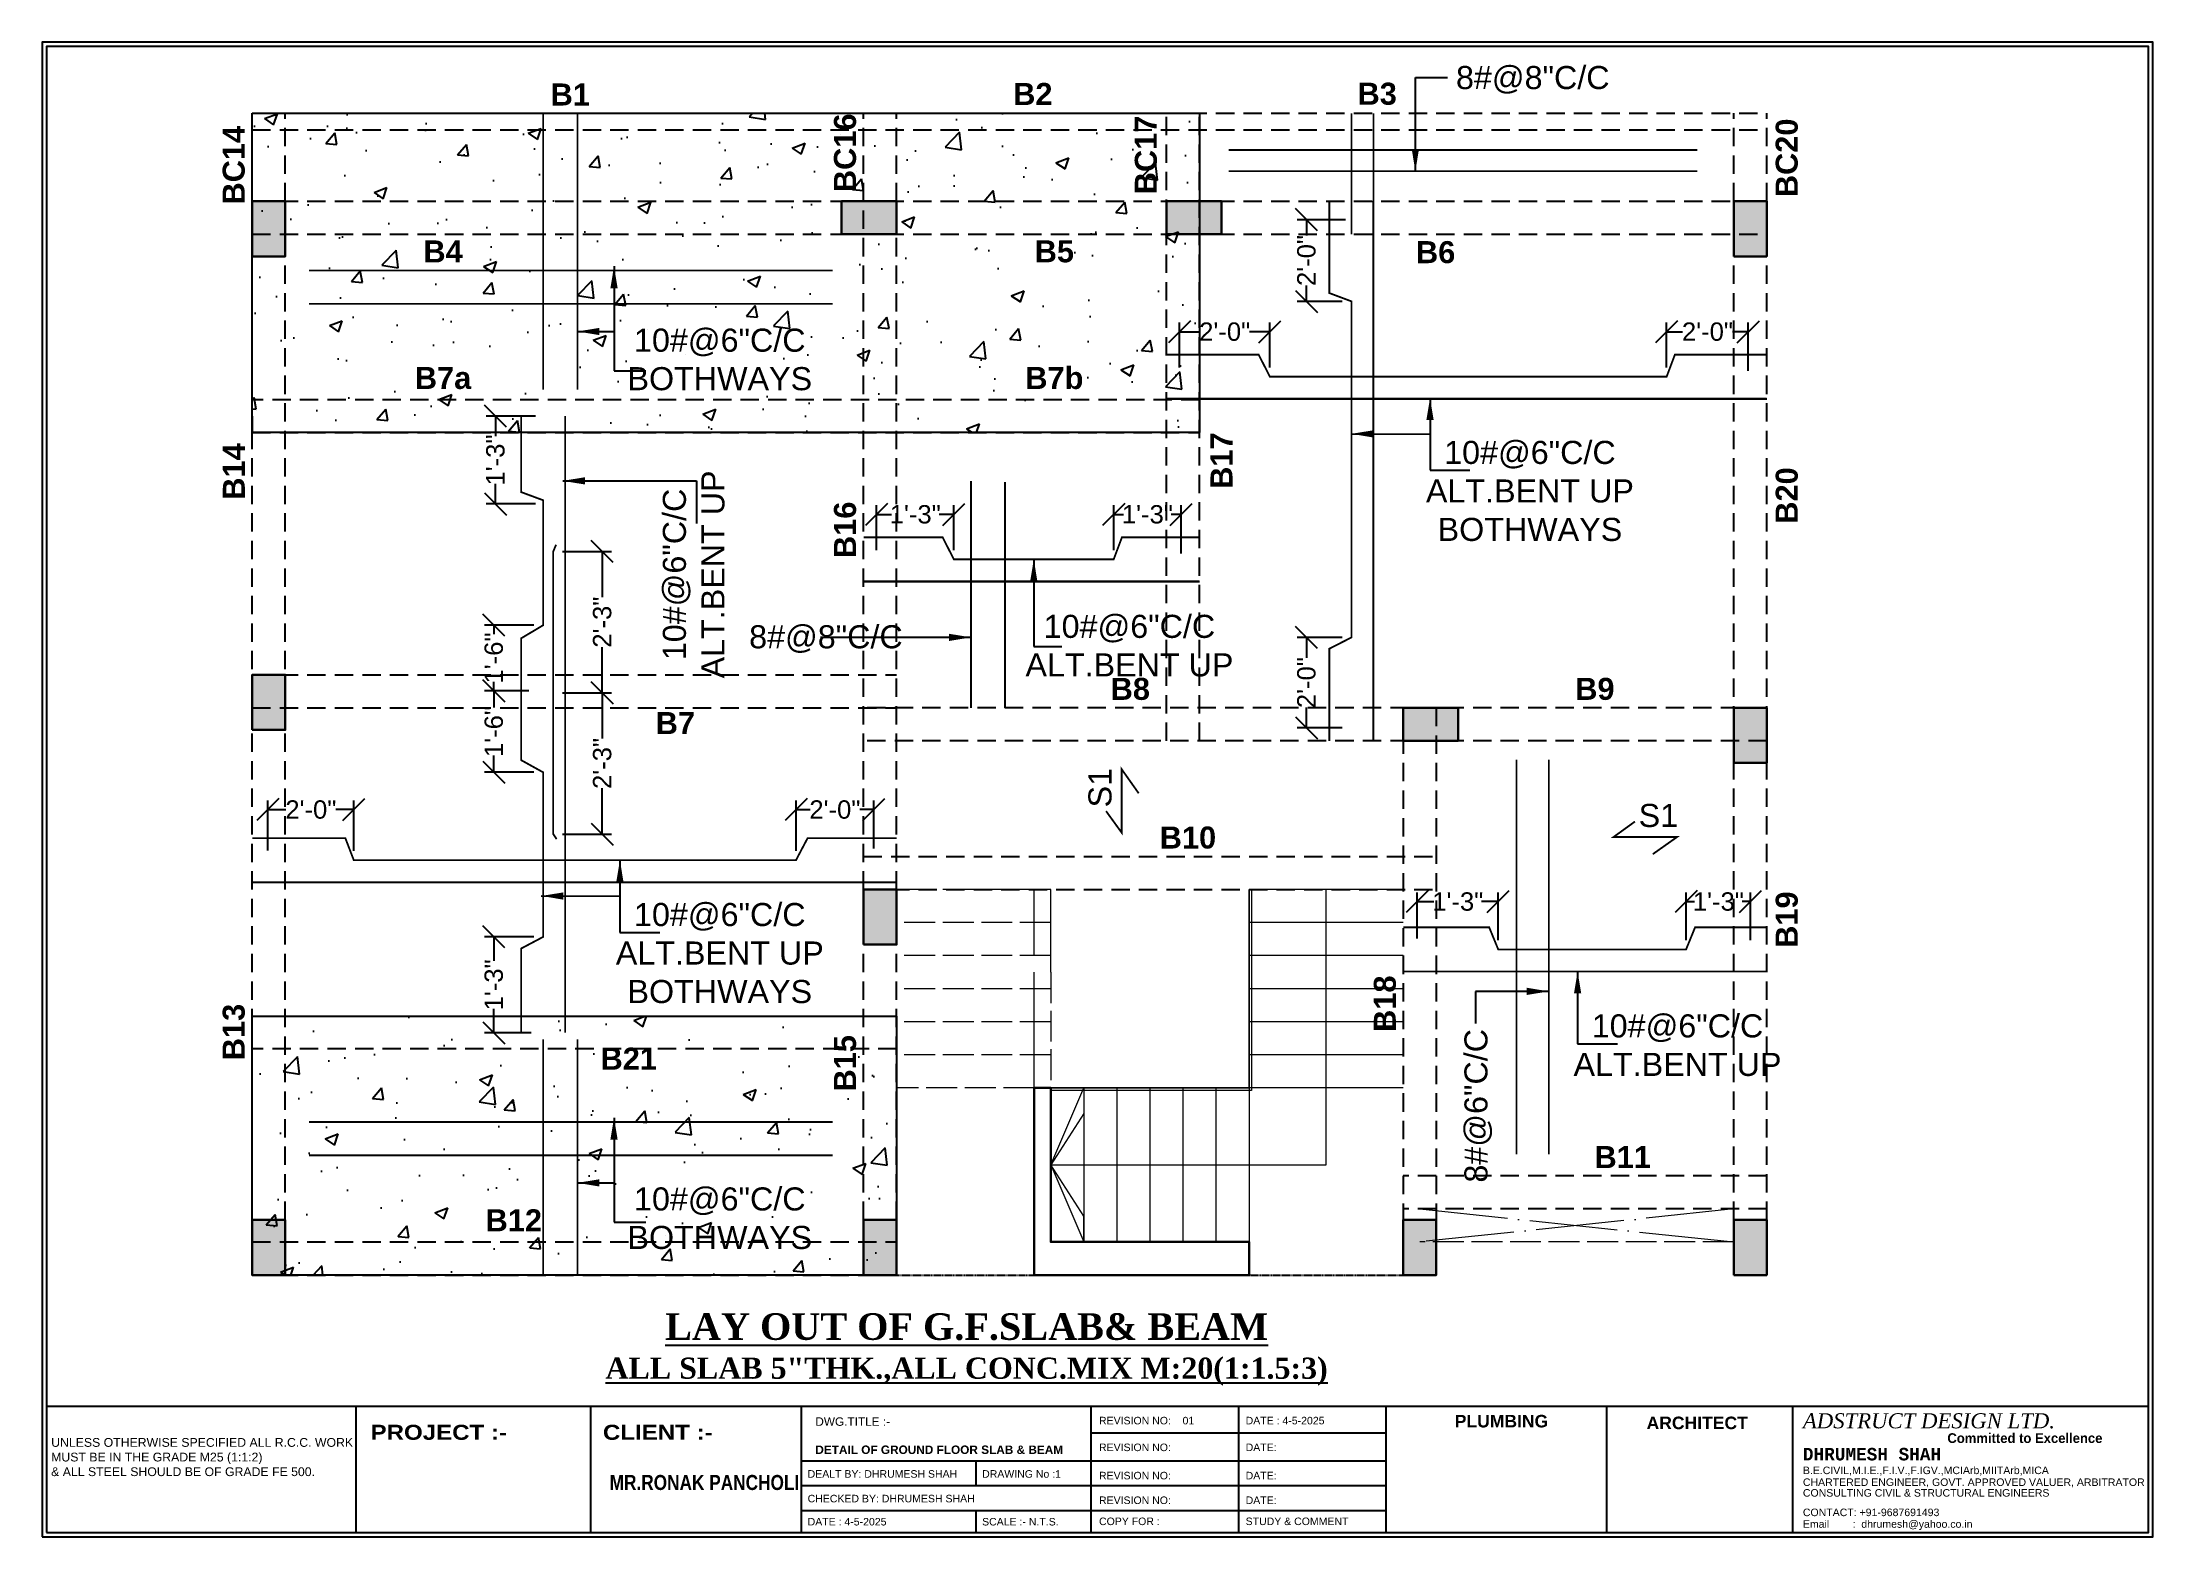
# Model space of a CAD drawing. Header units: millimetres. Extents: x 56222 to 120458, y -162468 to -121287.
# Drawn here: x 118687 to 119262, y -160230 to -159823 of the extents above; entities that cross this region are included whole.
import ezdxf

# ---------------------------------------------------------------- set-up
doc = ezdxf.new("R2010")
doc.units = ezdxf.units.MM
doc.header["$MEASUREMENT"] = 0
doc.header["$PDMODE"] = 35
for name, pattern in [('ACAD_ISO02W100', [15, 12, -3]), ('ACAD_ISO04W100', [30, 24, -3, 0, -3]), ('HIDDEN', [0.375, 0.25, -0.125])]:
    doc.linetypes.add(name, pattern=pattern)
doc.layers.get('Defpoints').update_dxf_attribs({"color": 220})
doc.layers.add('0 @ 1', color=7, linetype='Continuous')
for name, color, linetype, lineweight in [('BEAM', 160, 'HIDDEN', 25), ('COLUMN', 1, 'Continuous', 30), ('COLUMN no', 7, 'Continuous', 20), ('FIRST FLOOR_( PLine )_', 251, 'Continuous', 30), ('GROUND FLOOR', 7, 'Continuous', 9), ('GROUND FLOOR  ( PLINE )', 251, 'Continuous', 30), ('GROUND FLOOR ( STAIR )', 45, 'Continuous', 9), ('REINFORCEMENT', 6, 'Continuous', 25), ('STR.TEXT.', 1, 'Continuous', 25), ('wall', 7, 'Continuous', 30)]:
    doc.layers.add(name, color=color, linetype=linetype, lineweight=lineweight)
doc.styles.add('arial', font='GOTHIC.TTF')
doc.styles.add('BRIJESH', font='arial.ttf')
doc.styles.add('S1', font='times.ttf', dxfattribs={"height": 6.5})
doc.styles.add('style2', font='arial.ttf', dxfattribs={"height": 6})
doc.styles.add('VINAY', font='swiss.ttf')
doc.dimstyles.new('Brijesh (I)', dxfattribs={"dimtxt": 5, "dimasz": 6, "dimexe": 2.5, "dimexo": 2.5, "dimgap": 0.09, "dimtad": 0, "dimdec": 1, "dimzin": 3, "dimdsep": 46, "dimlunit": 4, "dimtxsty": 'BRIJESH', "dimblk": 'OBLIQUE', "dimcen": 0.09, "dimclrd": 256, "dimclre": 256, "dimclrt": 7, "dimadec": 0, "dimazin": 0, "dimtfac": 1, "dimtdec": 1, "dimtofl": 0, "dimtmove": 1, "dimatfit": 0, "dimfxl": 1, "dimtolj": 1, "dimtzin": 0, "dimarcsym": 0})

msp = doc.modelspace()

# ---------------------------------------------------------------- texts
at = {"attachment_point": 1, "style": 'style2'}
for s, insert, char_height, width in [('{\\fArial Black|b0|i0|c0|p34;\\C7;PROJECT :- }', (118776.89907, -160199.75776), 4.1003703, 188.2518272), ('{\\fArial Black|b0|i0|c0|p34;\\C7;CLIENT :-\\P\\P \\fSwis721 Cn BT|b1|i0|c0|p34;\\C5;MR.RONAK PANCHOLI}', (118840.19436, -160199.75776), 4.1003703, 188.2518272), ('{\\fArial CE|b0|i0|c0|p34;\\C7;DWG.TITLE :-\\P\\P\\fArial CE|b1|i0|c0|p34;DETAIL OF GROUND FLOOR SLAB & BEAM}', (118898.03838, -160197.73629), 2.3009934, 120.2125942)]:
    msp.add_mtext(s, dxfattribs=dict(at, insert=insert, char_height=char_height, width=width))
for s, width, gutter_width, insert, char_height in [('\\pi-8.20074,l8.20074,t8.20074;{\\fArial CE|b0|i0|c0|p34;REVISION NO:    01}', 31.3923224, 6.24616, (118975.30899, -160197.59519), 2.0501851), ('\\pi-8.20074,l8.20074,t8.20074;{\\fArial CE|b0|i0|c0|p34;DATE : 4-5-2025}', 31.3923224, 6.24616, (119015.24367, -160197.59519), 2.0501851), ('{\\fArial CE|b1|i0|c0|p34;PLUMBING}', 33.7296841, 6.71123, (119072.19621, -160197.05912), 3.4169752), ('{\\fArial CE|b1|i0|c0|p34;ARCHITECT}', 33.7296841, 6.71123, (119124.44531, -160197.53717), 3.4169752), ('{\\fDutch801 XBd BT|b0|i1|c0|p18;ADSTRUCT DESIGN LTD.}', 113.4074362, 6.71123, (119167.02409, -160196.62122), 4.1003703), ('\\A1;{\\fArial CE|b0|i0|c0|p34;UNLESS OTHERWISE SPECIFIED ALL R.C.C. WORK MUST BE IN THE GRADE M25 (1:1\\H1.00002x;:2)\\P& ALL STEEL SHOULD BE OF GRADE FE 500.}', 88.7962141, 6.71123, (118689.90456, -160203.3714), 2.39188265), ('\\pi-8.20074,l8.20074,t8.20074;{\\fArial CE|b0|i0|c0|p34;REVISION NO: }', 31.3923224, 6.24616, (118975.30899, -160204.88462), 2.0501851), ('\\pi-8.20074,l8.20074,t8.20074;{\\fArial CE|b0|i0|c0|p34;DATE:}', 31.3923224, 6.24616, (119015.24367, -160204.88462), 2.0501851), ('{\\fLucida Console|b1|i0|c0|p49;DHRUMESH SHAH}', 64.7921807, 6.71123, (119167.02409, -160206.04899), 3.4169752), ('{\\fScript MT Bold|b0|i0|c0|p66;Committed to Excellence}', 57.7651795, 6.71123, (119206.37502, -160202.06542), 2.6553621), ('{\\fArial CE|b0|i0|c0|p34;DEALT BY: DHRUMESH SHAH}', 46.1563044, 6.71123, (118895.9422, -160212.1228), 2.0501851), ('{\\fArial CE|b0|i0|c0|p34;DRAWING No :1}', 33.7296841, 6.71123, (118943.46864, -160212.1228), 2.0501851), ('\\pi-8.20074,l8.20074,t8.20074;{\\fArial CE|b0|i0|c0|p34;REVISION NO: }', 31.3923224, 6.24616, (118975.30899, -160212.57637), 2.0501851), ('\\pi-8.20074,l8.20074,t8.20074;{\\fArial CE|b0|i0|c0|p34;DATE:}', 31.3923224, 6.24616, (119015.24367, -160212.57637), 2.0501851), ('{\\fArial CE|b0|i0|c0|p34;CHECKED BY: DHRUMESH SHAH}', 60.6039079, 6.71123, (118895.9422, -160218.83824), 2.0501851), ('\\pi-8.20074,l8.20074,t8.20074;{\\fArial CE|b0|i0|c0|p34;REVISION NO: }', 31.3923224, 6.24616, (118975.30899, -160219.2918), 2.0501851), ('\\pi-8.20074,l8.20074,t8.20074;{\\fArial CE|b0|i0|c0|p34;DATE:}', 31.3923224, 6.24616, (119015.24367, -160219.2918), 2.0501851), ('\\pi-8.20074,l8.20074,t8.20074;{\\fArial CE|b0|i0|c0|p34;DATE : 4-5-2025}', 33.7296841, 6.71123, (118895.9422, -160225.13949), 2.0501851), ('{\\fArial CE|b0|i0|c0|p34;SCALE :- N.T.S.}', 33.7296841, 6.71123, (118943.46864, -160225.13949), 2.0501851), ('\\pi-8.20074,l8.20074,t8.20074;{\\fArial CE|b0|i0|c0|p34;COPY FOR :}', 31.3923224, 6.24616, (118975.30899, -160225.03585), 2.0501851), ('\\pi-8.20074,l8.20074,t8.20074;{\\fArial CE|b0|i0|c0|p34;STUDY & COMMENT}', 31.3923224, 6.24616, (119015.24367, -160225.03585), 2.0501851)]:
    msp.add_mtext_dynamic_manual_height_columns(s, width=width, gutter_width=gutter_width, heights=[0], dxfattribs=dict(at, insert=insert, char_height=char_height))
at = {"layer": '0 @ 1', "char_height": 2.0501851, "attachment_point": 1, "style": 'style2'}
for s, width, insert in [('{\\fArial CE|b0|i0|c0|p34;B.E.CIVIL,M.I.E.,F.I.V.,F.IGV.,MCIArb,MIITArb,MICA}', 50.303666, (119167.02409, -160211.14797)), ('{\\fArial CE|b0|i0|c0|p34;CHARTERED ENGINEER, GOVT. APPROVED VALUER, ARBITRATOR}', 115.8179157, (119167.02409, -160214.37158)), ('{\\fArial CE|b0|i0|c0|p34;CONSULTING CIVIL & STRUCTURAL ENGINEERS}', 113.7532618, (119167.02409, -160217.28005)), ('{\\fArial CE|b0|i0|c0|p34;CONTACT: +91-9687691493}', 65.1724708, (119167.02409, -160222.59418)), ('{\\fArial CE|b0|i0|c0|p34;Email        :  dhrumesh@yahoo.co.in}', 65.1724708, (119167.02409, -160225.76487))]:
    msp.add_mtext_dynamic_manual_height_columns(s, width=width, gutter_width=6.71123, heights=[0], dxfattribs=dict(at, insert=insert))
at = {"layer": 'COLUMN no', "char_height": 6, "width": 103.943965, "attachment_point": 5, "style": 'arial'}
for s, insert in [('{\\fArial|b1|i0|c0|p34;\\C7;B1}', (118831.30331, -159837.38118)), ('{\\fArial|b1|i0|c0|p34;\\C7;B2}', (118957.28174, -159837.23687)), ('{\\fArial|b1|i0|c0|p34;\\C7;B3}', (119051.06913, -159837.21256)), ('{\\fArial|b1|i0|c0|p34;\\C7;B4}', (118796.64201, -159880.13756)), ('{\\fArial|b1|i0|c0|p34;\\C7;B5}', (118963.14201, -159880.13756)), ('{\\fArial|b1|i0|c0|p34;\\C7;B6}', (119066.98752, -159880.37081)), ('{\\fArial|b1|i0|c0|p34;\\C7;B7a}', (118796.64201, -159914.63978)), ('{\\fArial|b1|i0|c0|p34;\\C7;B7b}', (118963.14201, -159914.63978)), ('{\\fArial|b1|i0|c0|p34;\\C7;B8}', (118983.8263, -159999.33265)), ('{\\fArial|b1|i0|c0|p34;\\C7;B9}', (119110.36539, -159999.33265)), ('{\\fArial|b1|i0|c0|p34;\\C7;B7}', (118859.91447, -160008.61447)), ('{\\fArial|b1|i0|c0|p34;\\C7;B10}', (118999.52405, -160039.83265)), ('{\\fArial|b1|i0|c0|p34;\\C7;B21}', (118847.21348, -160100.02922)), ('{\\fArial|b1|i0|c0|p34;\\C7;B11}', (119117.93866, -160126.83265)), ('{\\fArial|b1|i0|c0|p34;\\C7;B12}', (118815.91512, -160144.05895))]:
    msp.add_mtext(s, dxfattribs=dict(at, insert=insert))
at = {"layer": 'COLUMN no', "char_height": 6, "width": 103.943965, "attachment_point": 5, "rotation": 90, "style": 'arial'}
for s, insert in [('{\\fArial|b1|i0|c0|p34;\\C7;BC16}', (118906.16135, -159853.27187)), ('{\\fArial|b1|i0|c0|p34;\\C7;BC17}', (118988.09363, -159853.85453)), ('{\\fArial|b1|i0|c0|p34;\\C7;BC20}', (119162.6536, -159854.64089)), ('{\\fArial|b1|i0|c0|p34;\\C7;BC14}', (118739.66135, -159856.64338)), ('{\\fArial|b1|i0|c0|p34;\\C7;B17}', (119008.66728, -159937.11877)), ('{\\fArial|b1|i0|c0|p34;\\C7;B14}', (118739.66135, -159940.0704)), ('{\\fArial|b1|i0|c0|p34;\\C7;B20}', (119162.6536, -159946.61699)), ('{\\fArial|b1|i0|c0|p34;\\C7;B16}', (118906.16135, -159955.96689)), ('{\\fArial|b1|i0|c0|p34;\\C7;B19}', (119162.6536, -160062.15195)), ('{\\fArial|b1|i0|c0|p34;\\C7;B18}', (119053.19467, -160085.05942)), ('{\\fArial|b1|i0|c0|p34;\\C7;B13}', (118739.66135, -160092.76995)), ('{\\fArial|b1|i0|c0|p34;\\C7;B15}', (118906.16135, -160101.29188))]:
    msp.add_mtext(s, dxfattribs=dict(at, insert=insert))
at = {"layer": 'STR.TEXT.', "char_height": 6.291256, "width": 71.2327464, "attachment_point": 2, "style": 'VINAY'}
for s, insert in [('8#@8"C/C', (119093.45247, -159829.61646)), ('10#@6"C/C\\PBOTHWAYS', (118872.02206, -159901.15801)), ('10#@6"C/C\\PALT.BENT UP\\PBOTHWAYS', (119092.67589, -159931.73325)), ('8#@8"C/C', (118900.9245, -159981.9527)), ('10#@6"C/C\\PALT.BENT UP', (118983.59458, -159979.11655)), ('S1', (119127.66041, -160030.62652)), ('10#@6"C/C\\PALT.BENT UP\\PBOTHWAYS', (118872.02206, -160057.61999)), ('10#@6"C/C\\PALT.BENT UP', (119132.87284, -160087.95373)), ('10#@6"C/C\\PBOTHWAYS', (118872.02206, -160135.0938))]:
    msp.add_mtext(s, dxfattribs=dict(at, insert=insert))
at = {"layer": 'STR.TEXT.', "char_height": 6.291256, "width": 71.2327464, "attachment_point": 2, "rotation": 90, "style": 'VINAY'}
for s, insert in [('10#@6"C/C\\PALT.BENT UP', (118856.50441, -159968.11237)), ('S1', (118972.41902, -160026.21504)), ('8#@6"C/C', (119074.82721, -160112.86637))]:
    msp.add_mtext(s, dxfattribs=dict(at, insert=insert))
at = {"layer": 'STR.TEXT.', "insert": (118939.23844, -160169.37949), "char_height": 7.2475269, "attachment_point": 2, "style": 'S1'}
msp.add_mtext('{\\fTimes New Roman|b1|i0|c0|p18;\\LLAY OUT OF G.F.SLAB& BEAM\\P\\H0.79475x;ALL SLAB 5"THK.,ALL CONC.MIX M:20(1:1.5:3)}', dxfattribs=at)

# ---------------------------------------------------------------- blocks, each defined once
blk = doc.blocks.new('_Oblique')
at = {"layer": 'wall', "color": 0, "lineweight": -2}
blk.add_line((-0.5, -0.5), (0.5, 0.5), dxfattribs=at)
blk = doc.blocks.new('*D406')
at = {"layer": 'Defpoints', "color": 0, "transparency": 16777216}
for p in [(119084.04, -160057.25), (119062, -160069.79), (119084.04, -160070.27)]:
    blk.add_point(p, dxfattribs=at)
at = {"layer": 'REINFORCEMENT', "lineweight": -2, "transparency": 16777216}
for p, q in [((119062, -160067.29), (119062, -160054.75)), ((119084.04, -160067.77), (119084.04, -160054.75)), ((119062, -160057.25), (119066.52, -160057.25)), ((119084.04, -160057.25), (119079.52, -160057.25))]:
    blk.add_line(p, q, dxfattribs=at)
at = {"layer": 'REINFORCEMENT', "lineweight": -2, "transparency": 16777216, "xscale": 6, "yscale": 6, "zscale": 6, "rotation": 180}
blk.add_blockref('_Oblique', (119062, -160057.25), dxfattribs=at)
at = {"layer": 'REINFORCEMENT', "lineweight": -2, "transparency": 16777216, "xscale": 6, "yscale": 6, "zscale": 6}
blk.add_blockref('_Oblique', (119084.04, -160057.25), dxfattribs=at)
at = {"layer": 'REINFORCEMENT', "color": 7, "transparency": 16777216, "insert": (119073.02, -160057.25), "char_height": 5, "attachment_point": 5, "style": 'BRIJESH'}
blk.add_mtext('\\A1;1\'-3"', dxfattribs=at)
blk = doc.blocks.new('*D407')
at = {"layer": 'Defpoints', "color": 0, "transparency": 16777216}
for p in [(119152.79, -160057.25), (119135.2, -160070.27), (119152.79, -160070.27)]:
    blk.add_point(p, dxfattribs=at)
at = {"layer": 'REINFORCEMENT', "lineweight": -2, "transparency": 16777216}
for p, q in [((119135.2, -160067.77), (119135.2, -160054.75)), ((119152.79, -160067.77), (119152.79, -160054.75)), ((119135.2, -160057.25), (119137.5, -160057.25)), ((119152.79, -160057.25), (119150.5, -160057.25))]:
    blk.add_line(p, q, dxfattribs=at)
at = {"layer": 'REINFORCEMENT', "lineweight": -2, "transparency": 16777216, "xscale": 6, "yscale": 6, "zscale": 6, "rotation": 180}
blk.add_blockref('_Oblique', (119135.2, -160057.25), dxfattribs=at)
at = {"layer": 'REINFORCEMENT', "lineweight": -2, "transparency": 16777216, "xscale": 6, "yscale": 6, "zscale": 6}
blk.add_blockref('_Oblique', (119152.79, -160057.25), dxfattribs=at)
at = {"layer": 'REINFORCEMENT', "color": 7, "transparency": 16777216, "insert": (119144, -160057.25), "char_height": 5, "attachment_point": 5, "style": 'BRIJESH'}
blk.add_mtext('\\A1;1\'-3"', dxfattribs=at)
blk = doc.blocks.new('*D408')
at = {"layer": 'Defpoints', "color": 0, "transparency": 16777216}
for p in [(118810.47, -160066.86), (118823.9, -160066.86), (118823.15, -160092.97)]:
    blk.add_point(p, dxfattribs=at)
at = {"layer": 'REINFORCEMENT', "lineweight": -2, "transparency": 16777216}
for p, q in [((118821.4, -160066.86), (118807.97, -160066.86)), ((118810.47, -160066.86), (118810.47, -160073.42)), ((118810.47, -160092.97), (118810.47, -160086.42)), ((118820.65, -160092.97), (118807.97, -160092.97))]:
    blk.add_line(p, q, dxfattribs=at)
at = {"layer": 'REINFORCEMENT', "lineweight": -2, "transparency": 16777216, "xscale": 6, "yscale": 6, "zscale": 6}
for p, rotation in [((118810.47, -160066.86), 90), ((118810.47, -160092.97), 270)]:
    blk.add_blockref('_Oblique', p, dxfattribs=dict(at, rotation=rotation))
at = {"layer": 'REINFORCEMENT', "color": 7, "transparency": 16777216, "insert": (118810.47, -160079.92), "char_height": 5, "attachment_point": 5, "rotation": 90, "style": 'BRIJESH'}
blk.add_mtext('\\A1;1\'-3"', dxfattribs=at)
blk = doc.blocks.new('*D409')
at = {"layer": 'Defpoints', "color": 0, "transparency": 16777216}
for p in [(118810.47, -159999.8), (118822.48, -159999.8), (118823.9, -160022.02)]:
    blk.add_point(p, dxfattribs=at)
at = {"layer": 'REINFORCEMENT', "lineweight": -2, "transparency": 16777216}
for p, q in [((118819.98, -159999.8), (118807.97, -159999.8)), ((118810.47, -159999.8), (118810.47, -160004.41)), ((118821.4, -160022.02), (118807.97, -160022.02)), ((118810.47, -160022.02), (118810.47, -160017.41))]:
    blk.add_line(p, q, dxfattribs=at)
at = {"layer": 'REINFORCEMENT', "lineweight": -2, "transparency": 16777216, "xscale": 6, "yscale": 6, "zscale": 6}
for p, rotation in [((118810.47, -159999.8), 90), ((118810.47, -160022.02), 270)]:
    blk.add_blockref('_Oblique', p, dxfattribs=dict(at, rotation=rotation))
at = {"layer": 'REINFORCEMENT', "color": 7, "transparency": 16777216, "insert": (118810.47, -160010.91), "char_height": 5, "attachment_point": 5, "rotation": 90, "style": 'BRIJESH'}
blk.add_mtext('\\A1;1\'-6"', dxfattribs=at)
blk = doc.blocks.new('*D410')
at = {"layer": 'Defpoints', "color": 0, "transparency": 16777216}
for p in [(118810.47, -159981.96), (118823.9, -159981.96), (118822.48, -159999.8)]:
    blk.add_point(p, dxfattribs=at)
at = {"layer": 'REINFORCEMENT', "lineweight": -2, "transparency": 16777216}
for p, q in [((118821.4, -159981.96), (118807.97, -159981.96)), ((118810.47, -159981.96), (118810.47, -159984.38)), ((118810.47, -159999.8), (118810.47, -159997.38)), ((118819.98, -159999.8), (118807.97, -159999.8))]:
    blk.add_line(p, q, dxfattribs=at)
at = {"layer": 'REINFORCEMENT', "lineweight": -2, "transparency": 16777216, "xscale": 6, "yscale": 6, "zscale": 6}
for p, rotation in [((118810.47, -159981.96), 90), ((118810.47, -159999.8), 270)]:
    blk.add_blockref('_Oblique', p, dxfattribs=dict(at, rotation=rotation))
at = {"layer": 'REINFORCEMENT', "color": 7, "transparency": 16777216, "insert": (118810.47, -159990.88), "char_height": 5, "attachment_point": 5, "rotation": 90, "style": 'BRIJESH'}
blk.add_mtext('\\A1;1\'-6"', dxfattribs=at)
blk = doc.blocks.new('*D411')
at = {"layer": 'Defpoints', "color": 0, "transparency": 16777216}
for p in [(118810.92, -159924.97), (118824.35, -159924.97), (118824.35, -159948.93)]:
    blk.add_point(p, dxfattribs=at)
at = {"layer": 'REINFORCEMENT', "lineweight": -2, "transparency": 16777216}
for p, q in [((118821.85, -159924.97), (118808.42, -159924.97)), ((118810.92, -159924.97), (118810.92, -159930.45)), ((118810.92, -159948.93), (118810.92, -159943.45)), ((118821.85, -159948.93), (118808.42, -159948.93))]:
    blk.add_line(p, q, dxfattribs=at)
at = {"layer": 'REINFORCEMENT', "lineweight": -2, "transparency": 16777216, "xscale": 6, "yscale": 6, "zscale": 6}
for p, rotation in [((118810.92, -159924.97), 90), ((118810.92, -159948.93), 270)]:
    blk.add_blockref('_Oblique', p, dxfattribs=dict(at, rotation=rotation))
at = {"layer": 'REINFORCEMENT', "color": 7, "transparency": 16777216, "insert": (118810.92, -159936.95), "char_height": 5, "attachment_point": 5, "rotation": 90, "style": 'BRIJESH'}
blk.add_mtext('\\A1;1\'-3"', dxfattribs=at)
blk = doc.blocks.new('*D412')
at = {"layer": 'Defpoints', "color": 0, "transparency": 16777216}
for p in [(118826.65, -160000.36), (118840, -160000.36), (118826.65, -160038.85)]:
    blk.add_point(p, dxfattribs=at)
at = {"layer": 'REINFORCEMENT', "lineweight": -2, "transparency": 16777216}
for p, q in [((118829.15, -160000.36), (118842.5, -160000.36)), ((118840, -160000.36), (118840, -160012.83)), ((118840, -160038.85), (118840, -160026.38)), ((118829.15, -160038.85), (118842.5, -160038.85))]:
    blk.add_line(p, q, dxfattribs=at)
at = {"layer": 'REINFORCEMENT', "lineweight": -2, "transparency": 16777216, "xscale": 6, "yscale": 6, "zscale": 6}
for p, rotation in [((118840, -160000.36), 90), ((118840, -160038.85), 270)]:
    blk.add_blockref('_Oblique', p, dxfattribs=dict(at, rotation=rotation))
at = {"layer": 'REINFORCEMENT', "color": 7, "transparency": 16777216, "insert": (118840, -160019.61), "char_height": 5, "attachment_point": 5, "rotation": 90, "style": 'BRIJESH'}
blk.add_mtext('\\A1;2\'-3"', dxfattribs=at)
blk = doc.blocks.new('*D413')
at = {"layer": 'Defpoints', "color": 0, "transparency": 16777216}
for p in [(118826.65, -159961.88), (118840, -159961.88), (118826.65, -160000.36)]:
    blk.add_point(p, dxfattribs=at)
at = {"layer": 'REINFORCEMENT', "lineweight": -2, "transparency": 16777216}
for p, q in [((118829.15, -159961.88), (118842.5, -159961.88)), ((118840, -159961.88), (118840, -159974.34)), ((118840, -160000.36), (118840, -159987.9)), ((118829.15, -160000.36), (118842.5, -160000.36))]:
    blk.add_line(p, q, dxfattribs=at)
at = {"layer": 'REINFORCEMENT', "lineweight": -2, "transparency": 16777216, "xscale": 6, "yscale": 6, "zscale": 6}
for p, rotation in [((118840, -159961.88), 90), ((118840, -160000.36), 270)]:
    blk.add_blockref('_Oblique', p, dxfattribs=dict(at, rotation=rotation))
at = {"layer": 'REINFORCEMENT', "color": 7, "transparency": 16777216, "insert": (118840, -159981.12), "char_height": 5, "attachment_point": 5, "rotation": 90, "style": 'BRIJESH'}
blk.add_mtext('\\A1;2\'-3"', dxfattribs=at)
blk = doc.blocks.new('*D414')
at = {"layer": 'Defpoints', "color": 0, "transparency": 16777216}
for p in [(118772.33, -160032.19), (118748.95, -160045.85), (118772.33, -160045.95)]:
    blk.add_point(p, dxfattribs=at)
at = {"layer": 'REINFORCEMENT', "lineweight": -2, "transparency": 16777216}
for p, q in [((118748.95, -160043.35), (118748.95, -160029.69)), ((118748.95, -160032.19), (118753.86, -160032.19)), ((118772.33, -160032.19), (118767.42, -160032.19)), ((118772.33, -160043.45), (118772.33, -160029.69))]:
    blk.add_line(p, q, dxfattribs=at)
at = {"layer": 'REINFORCEMENT', "lineweight": -2, "transparency": 16777216, "xscale": 6, "yscale": 6, "zscale": 6, "rotation": 180}
blk.add_blockref('_Oblique', (118748.95, -160032.19), dxfattribs=at)
at = {"layer": 'REINFORCEMENT', "lineweight": -2, "transparency": 16777216, "xscale": 6, "yscale": 6, "zscale": 6}
blk.add_blockref('_Oblique', (118772.33, -160032.19), dxfattribs=at)
at = {"layer": 'REINFORCEMENT', "color": 7, "transparency": 16777216, "insert": (118760.64, -160032.19), "char_height": 5, "attachment_point": 5, "style": 'BRIJESH'}
blk.add_mtext('\\A1;2\'-0"', dxfattribs=at)
blk = doc.blocks.new('*D415')
at = {"layer": 'Defpoints', "color": 0, "transparency": 16777216}
for p in [(118913.96, -160032.19), (118913.96, -160045.31), (118892.78, -160045.95)]:
    blk.add_point(p, dxfattribs=at)
at = {"layer": 'REINFORCEMENT', "lineweight": -2, "transparency": 16777216}
for p, q in [((118892.78, -160043.45), (118892.78, -160029.69)), ((118892.78, -160032.19), (118896.59, -160032.19)), ((118913.96, -160032.19), (118910.15, -160032.19)), ((118913.96, -160042.81), (118913.96, -160029.69))]:
    blk.add_line(p, q, dxfattribs=at)
at = {"layer": 'REINFORCEMENT', "lineweight": -2, "transparency": 16777216, "xscale": 6, "yscale": 6, "zscale": 6, "rotation": 180}
blk.add_blockref('_Oblique', (118892.78, -160032.19), dxfattribs=at)
at = {"layer": 'REINFORCEMENT', "lineweight": -2, "transparency": 16777216, "xscale": 6, "yscale": 6, "zscale": 6}
blk.add_blockref('_Oblique', (118913.96, -160032.19), dxfattribs=at)
at = {"layer": 'REINFORCEMENT', "color": 7, "transparency": 16777216, "insert": (118903.37, -160032.19), "char_height": 5, "attachment_point": 5, "style": 'BRIJESH'}
blk.add_mtext('\\A1;2\'-0"', dxfattribs=at)
blk = doc.blocks.new('*D416')
at = {"layer": 'Defpoints', "color": 0, "transparency": 16777216}
for p in [(118935.78, -159951.77), (118914.73, -159963.98), (118935.78, -159964.02)]:
    blk.add_point(p, dxfattribs=at)
at = {"layer": 'REINFORCEMENT', "lineweight": -2, "transparency": 16777216}
for p, q in [((118914.73, -159961.48), (118914.73, -159949.27)), ((118914.73, -159951.77), (118918.76, -159951.77)), ((118935.78, -159951.77), (118931.76, -159951.77)), ((118935.78, -159961.52), (118935.78, -159949.27))]:
    blk.add_line(p, q, dxfattribs=at)
at = {"layer": 'REINFORCEMENT', "lineweight": -2, "transparency": 16777216, "xscale": 6, "yscale": 6, "zscale": 6, "rotation": 180}
blk.add_blockref('_Oblique', (118914.73, -159951.77), dxfattribs=at)
at = {"layer": 'REINFORCEMENT', "lineweight": -2, "transparency": 16777216, "xscale": 6, "yscale": 6, "zscale": 6}
blk.add_blockref('_Oblique', (118935.78, -159951.77), dxfattribs=at)
at = {"layer": 'REINFORCEMENT', "color": 7, "transparency": 16777216, "insert": (118925.26, -159951.77), "char_height": 5, "attachment_point": 5, "style": 'BRIJESH'}
blk.add_mtext('\\A1;1\'-3"', dxfattribs=at)
blk = doc.blocks.new('*D417')
at = {"layer": 'Defpoints', "color": 0, "transparency": 16777216}
for p in [(118997.66, -159951.77), (118979.3, -159964.02), (118997.66, -159964.92)]:
    blk.add_point(p, dxfattribs=at)
at = {"layer": 'REINFORCEMENT', "lineweight": -2, "transparency": 16777216}
for p, q in [((118979.3, -159961.52), (118979.3, -159949.27)), ((118979.3, -159951.77), (118981.98, -159951.77)), ((118997.66, -159951.77), (118994.98, -159951.77)), ((118997.66, -159962.42), (118997.66, -159949.27))]:
    blk.add_line(p, q, dxfattribs=at)
at = {"layer": 'REINFORCEMENT', "lineweight": -2, "transparency": 16777216, "xscale": 6, "yscale": 6, "zscale": 6, "rotation": 180}
blk.add_blockref('_Oblique', (118979.3, -159951.77), dxfattribs=at)
at = {"layer": 'REINFORCEMENT', "lineweight": -2, "transparency": 16777216, "xscale": 6, "yscale": 6, "zscale": 6}
blk.add_blockref('_Oblique', (118997.66, -159951.77), dxfattribs=at)
at = {"layer": 'REINFORCEMENT', "color": 7, "transparency": 16777216, "insert": (118988.48, -159951.77), "char_height": 5, "attachment_point": 5, "style": 'BRIJESH'}
blk.add_mtext('\\A1;1\'-3"', dxfattribs=at)
blk = doc.blocks.new('*D418')
at = {"layer": 'Defpoints', "color": 0, "transparency": 16777216}
for p in [(119021.85, -159902.01), (118997.23, -159914.22), (119021.85, -159914.26)]:
    blk.add_point(p, dxfattribs=at)
at = {"layer": 'REINFORCEMENT', "lineweight": -2, "transparency": 16777216}
for p, q in [((118997.23, -159911.72), (118997.23, -159899.51)), ((119021.85, -159911.76), (119021.85, -159899.51)), ((118997.23, -159902.01), (119002.77, -159902.01)), ((119021.85, -159902.01), (119016.32, -159902.01))]:
    blk.add_line(p, q, dxfattribs=at)
at = {"layer": 'REINFORCEMENT', "lineweight": -2, "transparency": 16777216, "xscale": 6, "yscale": 6, "zscale": 6, "rotation": 180}
blk.add_blockref('_Oblique', (118997.23, -159902.01), dxfattribs=at)
at = {"layer": 'REINFORCEMENT', "lineweight": -2, "transparency": 16777216, "xscale": 6, "yscale": 6, "zscale": 6}
blk.add_blockref('_Oblique', (119021.85, -159902.01), dxfattribs=at)
at = {"layer": 'REINFORCEMENT', "color": 7, "transparency": 16777216, "insert": (119009.54, -159902.01), "char_height": 5, "attachment_point": 5, "style": 'BRIJESH'}
blk.add_mtext('\\A1;2\'-0"', dxfattribs=at)
blk = doc.blocks.new('*D419')
at = {"layer": 'Defpoints', "color": 0, "transparency": 16777216}
for p in [(119152.16, -159902.01), (119129.91, -159914.26), (119152.16, -159915.17)]:
    blk.add_point(p, dxfattribs=at)
at = {"layer": 'REINFORCEMENT', "lineweight": -2, "transparency": 16777216}
for p, q in [((119129.91, -159911.76), (119129.91, -159899.51)), ((119152.16, -159912.67), (119152.16, -159899.51)), ((119129.91, -159902.01), (119134.26, -159902.01)), ((119152.16, -159902.01), (119147.81, -159902.01))]:
    blk.add_line(p, q, dxfattribs=at)
at = {"layer": 'REINFORCEMENT', "lineweight": -2, "transparency": 16777216, "xscale": 6, "yscale": 6, "zscale": 6, "rotation": 180}
blk.add_blockref('_Oblique', (119129.91, -159902.01), dxfattribs=at)
at = {"layer": 'REINFORCEMENT', "lineweight": -2, "transparency": 16777216, "xscale": 6, "yscale": 6, "zscale": 6}
blk.add_blockref('_Oblique', (119152.16, -159902.01), dxfattribs=at)
at = {"layer": 'REINFORCEMENT', "color": 7, "transparency": 16777216, "insert": (119141.03, -159902.01), "char_height": 5, "attachment_point": 5, "style": 'BRIJESH'}
blk.add_mtext('\\A1;2\'-0"', dxfattribs=at)
blk = doc.blocks.new('*D420')
at = {"layer": 'Defpoints', "color": 0, "transparency": 16777216}
for p in [(119031.81, -159985.28), (119044.06, -159985.28), (119044.02, -160009.9)]:
    blk.add_point(p, dxfattribs=at)
at = {"layer": 'REINFORCEMENT', "lineweight": -2, "transparency": 16777216}
for p, q in [((119041.56, -159985.28), (119029.31, -159985.28)), ((119031.81, -159985.28), (119031.81, -159990.82)), ((119031.81, -160009.9), (119031.81, -160004.37)), ((119041.52, -160009.9), (119029.31, -160009.9))]:
    blk.add_line(p, q, dxfattribs=at)
at = {"layer": 'REINFORCEMENT', "lineweight": -2, "transparency": 16777216, "xscale": 6, "yscale": 6, "zscale": 6}
for p, rotation in [((119031.81, -159985.28), 90), ((119031.81, -160009.9), 270)]:
    blk.add_blockref('_Oblique', p, dxfattribs=dict(at, rotation=rotation))
at = {"layer": 'REINFORCEMENT', "color": 7, "transparency": 16777216, "insert": (119031.81, -159997.59), "char_height": 5, "attachment_point": 5, "rotation": 90, "style": 'BRIJESH'}
blk.add_mtext('\\A1;2\'-0"', dxfattribs=at)
blk = doc.blocks.new('*D421')
at = {"layer": 'Defpoints', "color": 0, "transparency": 16777216}
for p in [(119031.81, -159871.48), (119044.96, -159871.48), (119044.06, -159893.73)]:
    blk.add_point(p, dxfattribs=at)
at = {"layer": 'REINFORCEMENT', "lineweight": -2, "transparency": 16777216}
for p, q in [((119042.46, -159871.48), (119029.31, -159871.48)), ((119031.81, -159871.48), (119031.81, -159875.83)), ((119031.81, -159893.73), (119031.81, -159889.38)), ((119041.56, -159893.73), (119029.31, -159893.73))]:
    blk.add_line(p, q, dxfattribs=at)
at = {"layer": 'REINFORCEMENT', "lineweight": -2, "transparency": 16777216, "xscale": 6, "yscale": 6, "zscale": 6}
for p, rotation in [((119031.81, -159871.48), 90), ((119031.81, -159893.73), 270)]:
    blk.add_blockref('_Oblique', p, dxfattribs=dict(at, rotation=rotation))
at = {"layer": 'REINFORCEMENT', "color": 7, "transparency": 16777216, "insert": (119031.81, -159882.6), "char_height": 5, "attachment_point": 5, "rotation": 90, "style": 'BRIJESH'}
blk.add_mtext('\\A1;2\'-0"', dxfattribs=at)

# ---------------------------------------------------------------- dimensions: what is measured, and where the dimension line sits
at = {"layer": 'REINFORCEMENT'}
for base, p1, p2, text, picture, middle in [((119031.80501, -159871.48249), (119044.05627, -159893.7266), (119044.96315, -159871.48249), '2\'-0"', '*D421', (119031.80501, -159882.60454)), ((118810.91825, -159924.9687), (118824.34699, -159948.93253), (118824.34699, -159924.9687), '1\'-3"', '*D411', (118810.91825, -159936.95062)), ((118840.00413, -159961.87988), (118826.65284, -160000.3635), (118826.65284, -159961.87988), '2\'-3"', '*D413', (118840.00413, -159981.12169)), ((118810.46943, -159981.95813), (118822.48273, -159999.80425), (118823.89817, -159981.95813), '1\'-6"', '*D410', (118810.46943, -159990.88119)), ((119031.80501, -159985.28495), (119044.02049, -160009.90484), (119044.05627, -159985.28495), '2\'-0"', '*D420', (119031.80501, -159997.5949)), ((118810.46943, -159999.80425), (118823.89817, -160022.02103), (118822.48273, -159999.80425), '1\'-6"', '*D409', (118810.46943, -160010.91264)), ((118840.00413, -160000.3635), (118826.65284, -160038.84713), (118826.65284, -160000.3635), '2\'-3"', '*D412', (118840.00413, -160019.60532)), ((118810.46943, -160066.86336), (118823.15197, -160092.9687), (118823.89817, -160066.86336), '1\'-3"', '*D408', (118810.46943, -160079.91603))]:
    dim = msp.add_linear_dim(base=base, p1=p1, p2=p2, angle=90, text=text, dimstyle='Brijesh (I)', dxfattribs=at)
    dim.commit()
    dim.dimension.update_dxf_attribs({"geometry": picture, "text_midpoint": middle})
for base, p1, p2, text, picture, middle in [((119021.85379, -159902.00847), (118997.23389, -159914.22396), (119021.85379, -159914.25973), '2\'-0"', '*D418', (119009.54384, -159902.00847)), ((119152.15625, -159902.00847), (119129.91214, -159914.25973), (119152.15625, -159915.16661), '2\'-0"', '*D419', (119141.0342, -159902.00847)), ((118935.77816, -159951.76509), (118914.73389, -159963.98057), (118935.77816, -159964.01634), '1\'-3"', '*D416', (118925.25603, -159951.76509)), ((118997.65625, -159951.76509), (118979.30121, -159964.01634), (118997.65625, -159964.92323), '1\'-3"', '*D417', (118988.47873, -159951.76509)), ((118772.32958, -160032.18609), (118748.94903, -160045.84685), (118772.32958, -160045.94798), '2\'-0"', '*D414', (118760.6393, -160032.18609)), ((118913.95655, -160032.18609), (118892.77862, -160045.94798), (118913.95655, -160045.31054), '2\'-0"', '*D415', (118903.36759, -160032.18609)), ((119084.04376, -160057.24531), (119062.00333, -160069.79406), (119084.04376, -160070.27302), '1\'-3"', '*D406', (119073.02355, -160057.24531)), ((119152.79254, -160057.24531), (119135.20467, -160070.27302), (119152.79254, -160070.27302), '1\'-3"', '*D407', (119143.9986, -160057.24531))]:
    dim = msp.add_linear_dim(base=base, p1=p1, p2=p2, text=text, dimstyle='Brijesh (I)', dxfattribs=at)
    dim.commit()
    dim.dimension.update_dxf_attribs({"geometry": picture, "text_midpoint": middle})

# ---------------------------------------------------------------- hatches: boundary and pattern name
at = {"layer": 'COLUMN'}
h = msp.add_hatch(color=256, dxfattribs=at)
h.dxf.hatch_style = 1
h.paths.add_polyline_path([(118744.67003, -159881.4687), (118753.67003, -159881.4687), (118753.67003, -159866.4687), (118744.67003, -159866.4687)])
h = msp.add_hatch(color=256, dxfattribs=at)
h.dxf.hatch_style = 1
h.paths.add_polyline_path([(118920.17003, -159875.4687), (118920.17003, -159866.4687), (118905.17003, -159866.4687), (118905.17003, -159875.4687)])
h = msp.add_hatch(color=256, dxfattribs=at)
h.dxf.hatch_style = 1
h.paths.add_polyline_path([(119008.67003, -159875.4687), (119008.67003, -159866.4687), (118993.67003, -159866.4687), (118993.67003, -159875.4687)])
h = msp.add_hatch(color=256, dxfattribs=at)
h.dxf.hatch_style = 1
h.paths.add_polyline_path([(119148.17003, -159881.4687), (119157.17003, -159881.4687), (119157.17003, -159866.4687), (119148.17003, -159866.4687)])
h = msp.add_hatch(color=256, dxfattribs=at)
h.dxf.hatch_style = 1
h.paths.add_polyline_path([(118744.67003, -160010.4687), (118753.67003, -160010.4687), (118753.67003, -159995.4687), (118744.67003, -159995.4687)])
h = msp.add_hatch(color=256, dxfattribs=at)
h.dxf.hatch_style = 1
h.paths.add_polyline_path([(119073.17003, -160013.4687), (119073.17003, -160004.4687), (119058.17003, -160004.4687), (119058.17003, -160013.4687)])
h = msp.add_hatch(color=256, dxfattribs=at)
h.dxf.hatch_style = 1
h.paths.add_polyline_path([(119148.17003, -160019.4687), (119157.17003, -160019.4687), (119157.17003, -160004.4687), (119148.17003, -160004.4687)])
h = msp.add_hatch(color=256, dxfattribs=at)
h.dxf.hatch_style = 1
h.paths.add_polyline_path([(118911.17003, -160068.9687), (118920.17003, -160068.9687), (118920.17003, -160053.9687), (118911.17003, -160053.9687)])
h = msp.add_hatch(color=256, dxfattribs=at)
h.dxf.hatch_style = 1
h.paths.add_polyline_path([(118744.67003, -160158.9687), (118753.67003, -160158.9687), (118753.67003, -160143.9687), (118744.67003, -160143.9687)])
h = msp.add_hatch(color=256, dxfattribs=at)
h.dxf.hatch_style = 1
h.paths.add_polyline_path([(118911.17003, -160158.9687), (118920.17003, -160158.9687), (118920.17003, -160143.9687), (118911.17003, -160143.9687)])
h = msp.add_hatch(color=256, dxfattribs=at)
h.dxf.hatch_style = 1
h.paths.add_polyline_path([(119058.17003, -160158.9687), (119067.17003, -160158.9687), (119067.17003, -160143.9687), (119058.17003, -160143.9687)])
h = msp.add_hatch(color=256, dxfattribs=at)
h.dxf.hatch_style = 1
h.paths.add_polyline_path([(119148.17003, -160158.9687), (119157.17003, -160158.9687), (119157.17003, -160143.9687), (119148.17003, -160143.9687)])
at = {"layer": 'REINFORCEMENT'}
h = msp.add_hatch(dxfattribs=at)
h.set_pattern_fill('AR-CONC', color=256, scale=5)
h.set_pattern_definition([(50, (0, -524.517), (35.863009, -3.1376067), [3.75, -41.25]), (355, (0, -524.517), (-6.937567, 37.609607), [3, -33]), (100.451444, (2.99, -524.78), (28.9254423, 34.4719995), [3.1870096, -35.0571056]), (46.1842, (0, -514.517), (53.362067, -8.275964), [5.625, -61.875]), (96.635635, (4.447, -515.207), (46.733097, 48.70593), [4.780517, -52.585688]), (351.184164, (0, -514.52), (46.733097, 48.70593), [4.5, -49.5]), (21, (5, -517.017), (29.8453526, -20.1309445), [3.75, -41.25]), (326, (5, -517.017), (12.1657666, 36.257502), [3, -33]), (71.451445, (7.487, -518.695), (42.011119, 16.1265576), [3.1870095, -35.0571056]), (37.5, (0, -524.517), (0.6079928, 16.6446927), [0, -32.6, 0, -33.5, 0, -33.125]), (7.5, (0, -524.517), (13.1534769, 19.7205856), [0, -19.1, 0, -31.85, 0, -12.625]), (327.5, (-11.15, -524.517), (26.6911218, -1.1277436), [0, -12.5, 0, -39, 0, -51.75]), (317.5, (-16.15, -524.517), (29.1593085, 5.005249), [0, -16.25, 0, -25.9, 0, -36.75])])
h.paths.add_polyline_path([(119002.67003, -159842.4687), (118744.67003, -159842.4687), (118744.67003, -159929.4687), (119002.67003, -159929.4687)])
h.paths.add_polyline_path([(118920.17003, -160088.4687), (118744.67003, -160088.4687), (118744.67003, -160158.9687), (118920.17003, -160158.9687)])

# ---------------------------------------------------------------- linework, layer by layer
for p, q in [((118688.61716, -160194.6757), (119261.17164, -160194.6757)), ((118772.88092, -160194.6757), (118772.88092, -160229.12328)), ((118836.82613, -160194.6757), (118836.82613, -160229.12328)), ((118894.23522, -160229.12328), (118894.23522, -160194.6757)), ((118894.23522, -160229.12328), (118894.23522, -160194.6757)), ((118973.18212, -160229.12328), (118973.18212, -160194.6757)), ((119013.33939, -160194.6757), (119013.33939, -160229.12328)), ((119053.49665, -160229.12328), (119053.49665, -160194.6757)), ((119113.62215, -160229.12328), (119113.62215, -160194.6757)), ((119164.2248, -160194.6757), (119164.2248, -160229.12328)), ((118894.23522, -160229.12328), (118894.23522, -160199.40349)), ((118894.23522, -160229.12328), (118894.23522, -160199.40349)), ((118973.18212, -160201.96513), (119053.49665, -160201.96513)), ((119053.49665, -160209.65687), (118894.23522, -160209.65687)), ((118941.76166, -160209.65687), (118941.76166, -160216.37231)), ((119053.49665, -160216.37231), (118894.23522, -160216.37231)), ((119053.49665, -160223.20726), (118894.23522, -160223.20726)), ((118941.76166, -160223.20726), (118941.76166, -160229.12328))]:
    msp.add_line(p, q)
for points in [[(118687.46667, -160230.27377), (119262.32214, -160230.27377), (119262.32214, -159823.13628), (118687.46667, -159823.13628)], [(118688.61716, -160229.12328), (119261.17164, -160229.12328), (119261.17164, -159824.28678), (118688.61716, -159824.28678)]]:
    msp.add_lwpolyline(points, close=True)
at = {"layer": 'BEAM', "ltscale": 20}
for p, q in [((118744.67003, -160158.9687), (118744.67003, -159842.4687)), ((118744.67003, -159842.4687), (119157.17003, -159842.4687)), ((118753.67003, -160158.9687), (118753.67003, -159842.4687)), ((118911.17003, -160158.9687), (118911.17003, -159842.4687)), ((118920.17003, -160158.9687), (118920.17003, -159842.4687)), ((118993.67003, -160013.4687), (118993.67003, -159842.4687)), ((119002.67003, -160013.4687), (119002.67003, -159842.4687)), ((119148.17003, -160158.9687), (119148.17003, -159842.4687)), ((119157.17003, -160158.9687), (119157.17003, -159842.4687)), ((118744.67003, -159846.9687), (119157.17003, -159846.9687)), ((118744.67003, -159866.4687), (119157.17003, -159866.4687)), ((118744.67003, -159875.4687), (119157.17003, -159875.4687)), ((119002.67003, -159920.5687), (118744.67003, -159920.5687)), ((118744.67003, -159929.4687), (119002.67003, -159929.4687)), ((118744.67003, -159995.4687), (118920.17003, -159995.4687)), ((118744.67003, -160004.4687), (118920.17003, -160004.4687)), ((119157.17003, -160004.4687), (118911.17003, -160004.4687)), ((119058.17003, -160004.4687), (119058.17003, -160158.9687)), ((119067.17003, -160004.4687), (119067.17003, -160158.9687)), ((119157.17003, -160013.4687), (118911.17003, -160013.4687)), ((118911.17003, -160044.9687), (119067.17003, -160044.9687)), ((118911.17003, -160053.9687), (119067.17003, -160053.9687)), ((118920.17003, -160097.3687), (118744.67003, -160097.3687)), ((119157.17003, -160131.9687), (119058.17003, -160131.9687)), ((119157.17003, -160140.9687), (119058.17003, -160140.9687)), ((118744.67003, -160149.9687), (118920.17003, -160149.9687)), ((118744.67003, -160158.9687), (118920.17003, -160158.9687))]:
    msp.add_line(p, q, dxfattribs=at)
at = {"layer": 'BEAM'}
msp.add_line((118911.17003, -160158.9687), (119067.17003, -160158.9687), dxfattribs=at)
at = {"layer": 'COLUMN'}
for points in [[(118744.67003, -159881.4687), (118753.67003, -159881.4687), (118753.67003, -159866.4687), (118744.67003, -159866.4687)], [(118920.17003, -159875.4687), (118920.17003, -159866.4687), (118905.17003, -159866.4687), (118905.17003, -159875.4687)], [(119008.67003, -159875.4687), (119008.67003, -159866.4687), (118993.67003, -159866.4687), (118993.67003, -159875.4687)], [(119148.17003, -159881.4687), (119157.17003, -159881.4687), (119157.17003, -159866.4687), (119148.17003, -159866.4687)], [(118744.67003, -160010.4687), (118753.67003, -160010.4687), (118753.67003, -159995.4687), (118744.67003, -159995.4687)], [(119073.17003, -160013.4687), (119073.17003, -160004.4687), (119058.17003, -160004.4687), (119058.17003, -160013.4687)], [(119148.17003, -160019.4687), (119157.17003, -160019.4687), (119157.17003, -160004.4687), (119148.17003, -160004.4687)], [(118911.17003, -160068.9687), (118920.17003, -160068.9687), (118920.17003, -160053.9687), (118911.17003, -160053.9687)], [(118744.67003, -160158.9687), (118753.67003, -160158.9687), (118753.67003, -160143.9687), (118744.67003, -160143.9687)], [(118911.17003, -160158.9687), (118920.17003, -160158.9687), (118920.17003, -160143.9687), (118911.17003, -160143.9687)], [(119058.17003, -160158.9687), (119067.17003, -160158.9687), (119067.17003, -160143.9687), (119058.17003, -160143.9687)], [(119148.17003, -160158.9687), (119157.17003, -160158.9687), (119157.17003, -160143.9687), (119148.17003, -160143.9687)]]:
    msp.add_lwpolyline(points, close=True, dxfattribs=at)
at = {"layer": 'FIRST FLOOR_( PLine )_'}
msp.add_line((118744.67003, -159924.9687), (118744.67003, -159929.4687), dxfattribs=at)
at = {"layer": 'GROUND FLOOR'}
for p, q in [((118957.67003, -160071.9687), (118957.67003, -160053.9687)), ((118962.17003, -160076.4687), (118962.17003, -160053.9687)), ((118957.67003, -160158.9687), (118957.67003, -160076.4687)), ((118962.17003, -160149.9687), (118962.17003, -160107.9687))]:
    msp.add_line(p, q, dxfattribs=at)
at = {"layer": 'GROUND FLOOR', "color": 1, "linetype": 'ACAD_ISO04W100'}
for p, q in [((119062.67003, -160140.9687), (119148.17003, -160149.9687)), ((119148.17003, -160140.9687), (119062.67003, -160149.9687))]:
    msp.add_line(p, q, dxfattribs=at)
at = {"layer": 'GROUND FLOOR', "linetype": 'ACAD_ISO02W100', "ltscale": 0.7}
msp.add_line((119148.17003, -160149.9687), (119062.67003, -160149.9687), dxfattribs=at)
at = {"layer": 'GROUND FLOOR'}
msp.add_lwpolyline([(119016.17003, -160053.9687), (119016.17003, -160107.9687), (118962.17003, -160107.9687)], dxfattribs=at)
at = {"layer": 'GROUND FLOOR  ( PLINE )'}
msp.add_lwpolyline([(119016.17003, -160149.9687), (118962.17003, -160149.9687), (118962.17003, -160107.9687), (118957.67003, -160107.9687), (118957.67003, -160158.9687), (119016.17003, -160158.9687)], close=True, dxfattribs=at)
at = {"layer": 'GROUND FLOOR ( STAIR )', "color": 5, "linetype": 'ACAD_ISO02W100', "ltscale": 0.7}
for p, q in [((118962.17003, -160053.9687), (118920.17003, -160053.9687)), ((118962.17003, -160062.9687), (118920.17003, -160062.9687)), ((118962.17003, -160071.9687), (118920.17003, -160071.9687)), ((118962.17003, -160076.4687), (118962.17003, -160107.9687)), ((118962.17003, -160080.9687), (118920.17003, -160080.9687)), ((118962.17003, -160089.9687), (118920.17003, -160089.9687)), ((118962.17003, -160098.9687), (118920.17003, -160098.9687)), ((118957.67003, -160107.9687), (118920.17003, -160107.9687))]:
    msp.add_line(p, q, dxfattribs=at)
at = {"layer": 'GROUND FLOOR ( STAIR )'}
for p, q in [((119058.17003, -160053.9687), (119016.17003, -160053.9687)), ((119016.17003, -160053.9687), (119016.17003, -160149.9687)), ((119058.17003, -160062.9687), (119016.17003, -160062.9687)), ((119058.17003, -160071.9687), (119016.17003, -160071.9687)), ((119058.17003, -160080.9687), (119016.17003, -160080.9687)), ((119058.17003, -160089.9687), (119016.17003, -160089.9687)), ((119058.17003, -160098.9687), (119016.17003, -160098.9687)), ((119058.17003, -160107.9687), (118962.17003, -160107.9687)), ((118971.17003, -160107.9687), (118971.17003, -160149.9687)), ((118980.17003, -160107.9687), (118980.17003, -160149.9687)), ((118989.17003, -160107.9687), (118989.17003, -160149.9687)), ((118998.17003, -160107.9687), (118998.17003, -160149.9687)), ((119007.17003, -160107.9687), (119007.17003, -160149.9687))]:
    msp.add_line(p, q, dxfattribs=at)
msp.add_lwpolyline([(118962.17003, -160128.9687), (118971.17003, -160107.9687), (118971.17003, -160114.9687), (118962.17003, -160128.9687), (118971.17003, -160149.9687), (118971.17003, -160142.9687), (118962.17003, -160128.9687), (119037.17003, -160128.9687), (119037.17003, -160053.9687)], dxfattribs=at)
msp.add_lwpolyline([(118962.17003, -160107.9687), (119016.17003, -160107.9687), (119016.17003, -160053.9687), (119016.87003, -160053.9687), (119016.87003, -160108.6687), (118962.17003, -160108.6687)], close=True, dxfattribs=at)
at = {"layer": 'REINFORCEMENT'}
for p, q in [((119050.05627, -160013.4687), (119050.05627, -159866.4687)), ((118993.67003, -159920.25973), (119157.17003, -159920.25973)), ((118911.17003, -159970.01634), (119002.67003, -159970.01634)), ((118744.67003, -160051.94798), (118920.17003, -160051.94798))]:
    msp.add_line(p, q, dxfattribs=at)
for points in [[(118744.67003, -159842.4687), (119002.67003, -159842.4687), (119002.67003, -159929.4687), (118744.67003, -159929.4687)], [(118744.67003, -159842.4687), (119002.67003, -159842.4687), (119002.67003, -159929.4687), (118744.67003, -159929.4687)], [(118744.67003, -160088.4687), (118920.17003, -160088.4687), (118920.17003, -160158.9687), (118744.67003, -160158.9687)], [(118744.67003, -160088.4687), (118920.17003, -160088.4687), (118920.17003, -160158.9687), (118744.67003, -160158.9687)]]:
    msp.add_lwpolyline(points, close=True, dxfattribs=at)
at = {"layer": 'REINFORCEMENT', "const_width": 0.5}
for points in [[(118823.89817, -159917.75785), (118823.89817, -159842.4687)], [(118833.24282, -159917.75785), (118833.24282, -159842.4687)], [(119044.05627, -159875.4687), (119044.05627, -159842.4687)], [(119050.05627, -160013.4687), (119050.05627, -159842.4687)], [(119010.65459, -159852.47878), (119138.27997, -159852.47878)], [(119010.65459, -159858.26798), (119138.27997, -159858.26798)], [(119038.05627, -159866.4687), (119038.05627, -159891.4795), (119044.05627, -159893.7266), (119044.05627, -159985.28495), (119038.05627, -159988.3522), (119038.05627, -160013.4687)], [(118760.16512, -159885.34371), (118902.79298, -159885.34371), (118902.79298, -159885.34371)], [(118760.16512, -159894.42206), (118902.79298, -159894.42206), (118902.79298, -159894.42206)], [(119157.17003, -159908.25973), (119132.15924, -159908.25973), (119129.91214, -159914.25973), (119021.85379, -159914.25973), (119018.78653, -159908.25973), (118993.67003, -159908.25973)], [(118817.89817, -159924.9687), (118817.89817, -159945.68501), (118823.89817, -159947.9063), (118823.89817, -159981.95813), (118817.89817, -159985.53966), (118817.89817, -160018.69568), (118823.89817, -160022.02103), (118823.89817, -160066.86336), (118817.89817, -160070.03663), (118817.89817, -160092.9687)], [(118829.89817, -160092.9687), (118829.89817, -159924.9687)], [(118993.67003, -159920.25973), (119157.17003, -159920.25973)], [(118940.43819, -160004.4687), (118940.43819, -159942.70981)], [(118949.69531, -160004.4687), (118949.69531, -159942.96105)], [(119002.67003, -159958.01634), (118981.54831, -159958.01634), (118979.30121, -159964.01634), (118935.77816, -159964.01634), (118932.71091, -159958.01634), (118911.17003, -159958.01634)], [(118827.57377, -160040.22748), (118826.65284, -160038.84713), (118826.65284, -159961.87988), (118827.43184, -159960.01732)], [(118911.17003, -159970.01634), (119002.67003, -159970.01634)], [(118977.22763, -160032.59573), (118981.45652, -160038.43667), (118981.45652, -160021.15443), (118986.11397, -160027.74314)], [(119089.03284, -160018.61125), (119089.03284, -160126.09559)], [(119097.81306, -160018.61125), (119097.81306, -160126.09559)], [(118744.67003, -160039.94798), (118770.02358, -160039.94798), (118772.32958, -160045.94798), (118892.77862, -160045.94798), (118895.93909, -160039.94798), (118920.17003, -160039.94798)], [(119121.27972, -160035.43513), (119115.43878, -160039.66402), (119132.72101, -160039.66402), (119126.1323, -160044.32147)], [(118744.67003, -160051.94798), (118920.17003, -160051.94798)], [(119058.17003, -160064.27302), (119081.58683, -160064.27302), (119084.04376, -160070.27302), (119135.20467, -160070.27302), (119137.6545, -160064.27302), (119157.17003, -160064.27302)], [(119058.17003, -160076.27302), (119157.17003, -160076.27302)], [(118823.89817, -160158.9687), (118823.89817, -160094.73246)], [(118833.24282, -160158.9687), (118833.24282, -160094.73246)], [(118760.16512, -160117.26928), (118902.79298, -160117.26928), (118902.79298, -160117.26928)], [(118760.16512, -160126.34764), (118902.79298, -160126.34764), (118902.79298, -160126.34764)]]:
    msp.add_lwpolyline(points, dxfattribs=at)

msp.set_redraw_order([(e.dxf.handle, doc.entitydb.next_handle()) for e in msp.query("TEXT MTEXT ATTDEF DIMENSION ARC_DIMENSION")])  # texts and dimensions are drawn at this point

# ---------------------------------------------------------------- leaders
at = {"layer": 'REINFORCEMENT'}
for points, override in [([(119061.46894, -159858.26798), (119061.46894, -159832.77017), (119070.2132, -159832.77017)], {"dimgap": 0.09, "dimtad": 0}), ([(118843.20898, -159884.1771), (118843.20898, -159912.6429), (118851.83046, -159912.6429)], {"dimgap": 0.09, "dimtad": 0}), ([(118833.24282, -159901.9396), (118843.20898, -159901.9396)], {"dimgap": 0.09, "dimtad": 0, "dimfxl": 0.18, "dimfxlon": 1, "dimarcsym": 1}), ([(119065.46664, -159920.05255), (119065.46664, -159939.75449), (119076.32765, -159939.75449)], {"dimgap": 0.09, "dimtad": 0}), ([(119044.05627, -159929.81244), (119065.46664, -159929.90352)], {"dimgap": 0.09, "dimtad": 0}), ([(118829.2636, -159942.63086), (118865.71337, -159942.63086), (118865.71337, -159954.2163)], {"dimgap": 0.09, "dimtad": 0}), ([(118957.53969, -159964.01634), (118957.53969, -159987.75137), (118965.18937, -159987.75137)], {"dimgap": 0.09, "dimtad": 0}), ([(118940.43819, -159985.26617), (118899.47497, -159985.26617)], {"dimgap": 0.09, "dimtad": 0}), ([(118844.81281, -160045.93928), (118844.81281, -160065.64123), (118855.67382, -160065.64123)], {"dimgap": 0.09, "dimtad": 0}), ([(118823.40244, -160055.69918), (118844.81281, -160055.79025)], {"dimgap": 0.09, "dimtad": 0}), ([(119105.66358, -160076.27302), (119105.66358, -160095.97497), (119116.52459, -160095.97497)], {"dimgap": 0.09, "dimtad": 0}), ([(119097.81306, -160081.69399), (119077.82716, -160081.69399), (119077.82716, -160090.47942)], {"dimgap": 0.09, "dimtad": 0}), ([(118843.20898, -160116.10267), (118843.20898, -160144.56848), (118851.83046, -160144.56848)], {"dimgap": 0.09, "dimtad": 0}), ([(118833.24282, -160133.86517), (118843.20898, -160133.86517)], {"dimgap": 0.09, "dimtad": 0, "dimfxl": 0.18, "dimfxlon": 1, "dimarcsym": 1})]:
    msp.add_leader(points, dimstyle='Brijesh (I)', override=override, dxfattribs=at)

doc.saveas('drawing.dxf')
